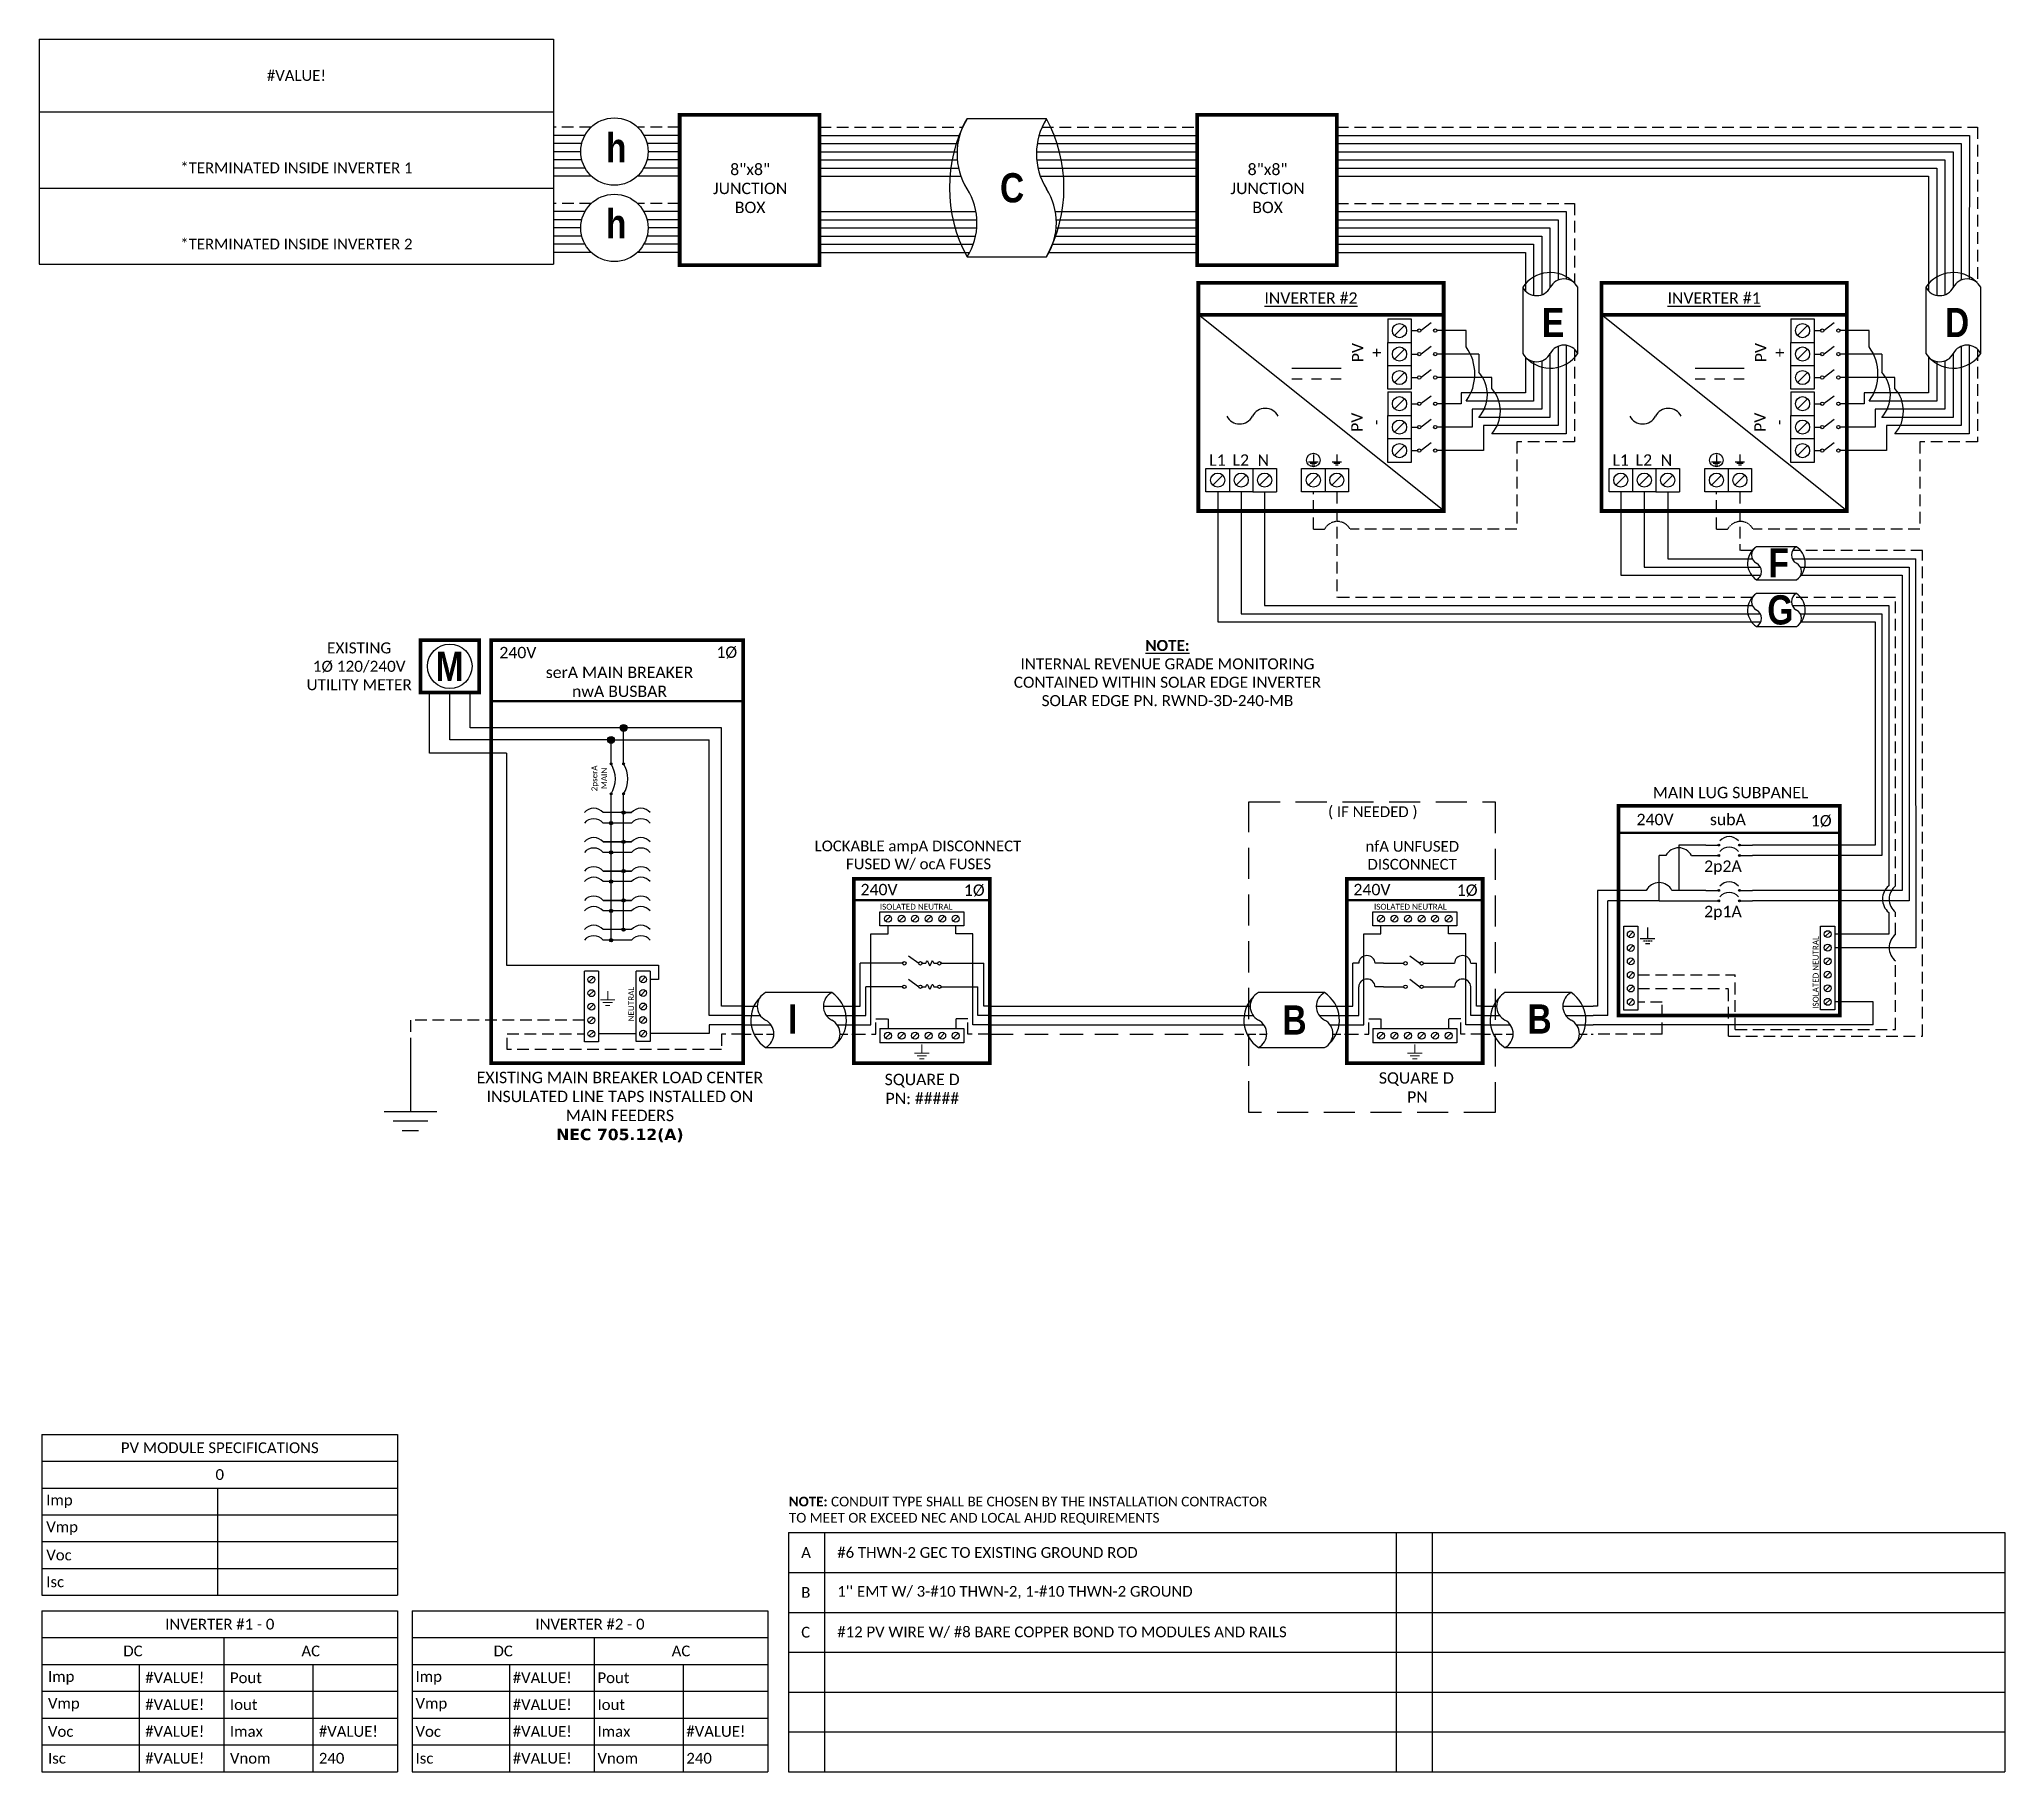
# Model space of a CAD drawing. Header units: feet. Extents: x 17955 to 18586, y 14547 to 15104.
import ezdxf

# ---------------------------------------------------------------- set-up
doc = ezdxf.new("R2010")
doc.units = ezdxf.units.FT
doc.header["$MEASUREMENT"] = 0
doc.linetypes.add('DASHED', pattern=[0.75, 0.5, -0.25])
doc.linetypes.add('HIDDEN', pattern=[0.375, 0.25, -0.125])
for name, color, linetype in [('ONE LINE BLOCKS', 7, 'Continuous'), ('TABLES', 7, 'Continuous'), ('TEXT', 7, 'Continuous'), ('Z - TITLEBLOCK TXT', 7, 'Continuous')]:
    doc.layers.add(name, color=color, linetype=linetype)
doc.styles.add('ONE LINE TXT', font='techb___.ttf')
doc.styles.get("Standard").update_dxf_attribs({"font": 'calibri.ttf'})

msp = doc.modelspace()

# ---------------------------------------------------------------- texts
at = {"color": 1, "linetype": 'Continuous'}
for s, p in [('%%UINVERTER #2', (18348.11, 15018.9)), ('%%UINVERTER #1', (18477.55, 15018.9))]:
    msp.add_text(s, height=3.6576, dxfattribs=at).set_placement(p)
at = {"color": 1, "attachment_point": 5}
for s, width, gutter_width, insert, char_height in [('8"x8"  JUNCTION BOX ', 0.4767, 7.17, (18182.98, 15055.94), 3.6576), ('8"x8"  JUNCTION BOX ', 0.4767, 7.17, (18349.14, 15055.94), 3.6576), ('L1', 0.1481, 0.75, (18333.06, 14968.67), 3.658), ('L2', 0.1481, 0.75, (18340.53, 14968.7), 3.658), ('N', 0.1481, 0.75, (18347.78, 14968.65), 3.66), ('L1', 0.1481, 0.75, (18462.5, 14968.67), 3.658), ('L2', 0.1481, 0.75, (18469.96, 14968.7), 3.658), ('N', 0.1481, 0.75, (18477.21, 14968.65), 3.66)]:
    msp.add_mtext_dynamic_manual_height_columns(s, width=width, gutter_width=gutter_width, heights=[0], dxfattribs=dict(at, insert=insert, char_height=char_height))
at = {"color": 1, "linetype": 'Continuous', "char_height": 9.3833, "attachment_point": 1, "style": 'ONE LINE TXT'}
for s, insert in [('{\\W1;\\C256;C}', (18263.21, 15060.85)), ('{\\W1;\\C256;E}', (18437.23, 15017.57)), ('{\\W1;\\C256;D}', (18566.66, 15017.57)), ('{\\W1;\\C256;F}', (18509.98, 14940.37)), ('{\\W1;\\C256;G}', (18509.6, 14925.26)), ('{\\W1;\\C256;I}', (18195.16, 14793.83)), ('{\\W1;\\C256;B}', (18432.58, 14793.83))]:
    msp.add_mtext_dynamic_manual_height_columns(s, width=0.1385, gutter_width=2.13, heights=[0], dxfattribs=dict(at, insert=insert))
at = {"color": 1, "char_height": 3.658, "attachment_point": 5, "rotation": 90}
for s, width, insert in [('PV +', 2.8378, (18381.09, 15003.21)), ('PV +', 2.8378, (18510.52, 15003.21)), ('PV -', 2.8013, (18380.87, 14980.83)), ('PV -', 2.8013, (18510.3, 14980.83))]:
    msp.add_mtext_dynamic_manual_height_columns(s, width=width, gutter_width=0.75, heights=[0], dxfattribs=dict(at, insert=insert))
at = {"color": 10, "insert": (18195.41, 14635.68), "char_height": 3.10896, "attachment_point": 1}
msp.add_mtext_dynamic_manual_height_columns('\\A1;{\\fCalibri|b1|i0|c0|p34;NOTE:} {\\A0;\\H1.0052x;CONDUIT TYPE SHALL BE CHOSEN BY THE INSTALLATION CONTRACTOR\\PTO MEET OR EXCEED NEC AND LOCAL AHJD REQUIREMENTS}', width=164.3528, gutter_width=0, heights=[9.89], dxfattribs=at)
at = {"layer": 'Z - TITLEBLOCK TXT', "color": 1, "linetype": 'Continuous', "char_height": 9.3833, "attachment_point": 1, "style": 'ONE LINE TXT'}
for insert in [(18136.69, 15073.74), (18136.69, 15049.29)]:
    msp.add_mtext_dynamic_manual_height_columns('{\\W1;\\C256;h}', width=0.1385, gutter_width=2.13, heights=[0], dxfattribs=dict(at, insert=insert))

# ---------------------------------------------------------------- blocks, each defined once
blk = doc.blocks.new('2inverterSub')
at = {"layer": 'ONE LINE BLOCKS', "linetype": 'Continuous'}
h = blk.add_hatch(color=1, dxfattribs=at)
h.dxf.hatch_style = 1
edge = h.paths.add_edge_path()
edge.add_arc((40.28, 60.73), 0.291, 0, 360)
h = blk.add_hatch(color=1, dxfattribs=at)
h.dxf.hatch_style = 1
edge = h.paths.add_edge_path()
edge.add_arc((40.28, 57.35), 0.291, 0, 360)
h = blk.add_hatch(color=1, dxfattribs=at)
h.dxf.hatch_style = 1
edge = h.paths.add_edge_path()
edge.add_arc((46.96, 60.73), 0.291, 0, 360)
h = blk.add_hatch(color=1, dxfattribs=at)
h.dxf.hatch_style = 1
edge = h.paths.add_edge_path()
edge.add_arc((46.96, 57.35), 0.291, 0, 360)
h = blk.add_hatch(color=1, dxfattribs=at)
h.dxf.hatch_style = 1
edge = h.paths.add_edge_path()
edge.add_arc((40.28, 46.17), 0.291, 0, 360)
h = blk.add_hatch(color=1, dxfattribs=at)
h.dxf.hatch_style = 1
edge = h.paths.add_edge_path()
edge.add_arc((46.96, 46.17), 0.291, 0, 360)
h = blk.add_hatch(color=1, dxfattribs=at)
h.dxf.hatch_style = 1
edge = h.paths.add_edge_path()
edge.add_arc((40.28, 42.79), 0.291, 0, 360)
h = blk.add_hatch(color=1, dxfattribs=at)
h.dxf.hatch_style = 1
edge = h.paths.add_edge_path()
edge.add_arc((46.96, 42.79), 0.291, 0, 360)
at = {"color": 7, "linetype": 'Continuous'}
for p, q in [((90.5, 73.37), (90.5, 60.73)), ((99.2, 73.37), (99.2, 46.17)), ((36.09, 60.73), (27.43, 60.73)), ((27.43, 60.73), (27.43, 46.17)), ((90.5, 60.73), (51.15, 60.73)), ((17.02, 46.17), (1.34, 46.17)), ((1.34, 46.17), (1.34, 9)), ((36.09, 46.17), (25.26, 46.17)), ((99.2, 46.17), (51.15, 46.17)), ((1.34, 9), (0, 9))]:
    blk.add_line(p, q, dxfattribs=at)
at = {"color": 10, "linetype": 'Continuous'}
for p, q in [((92.67, 73.37), (92.67, 57.35)), ((101.37, 73.37), (101.37, 42.79)), ((21.14, 42.79), (21.14, 57.35)), ((23.31, 57.35), (21.14, 57.35)), ((31.55, 57.35), (36.09, 57.35)), ((92.67, 57.35), (51.15, 57.35)), ((21.14, 42.79), (4.63, 42.79)), ((4.63, 6), (4.63, 42.79)), ((21.14, 42.79), (36.09, 42.79)), ((101.37, 42.79), (51.15, 42.79)), ((4.63, 6), (0, 6))]:
    blk.add_line(p, q, dxfattribs=at)
at = {"color": 253, "linetype": 'Continuous'}
for p, q in [((94.85, 73.37), (94.85, 47.66)), ((103.55, 73.37), (103.55, 27.76)), ((94.85, 39.1), (94.85, 32.11)), ((94.85, 32.11), (77.54, 32.11)), ((103.55, 27.76), (77.54, 27.76)), ((89.88, 10.36), (77.54, 10.36)), ((89.88, 3), (89.88, 10.36)), ((89.88, 3), (0, 3))]:
    blk.add_line(p, q, dxfattribs=at)
at = {"color": 10, "linetype": 'Continuous'}
blk.add_arc((27.43, 55.19), 4.65, 27.66392, 152.33608, dxfattribs=at)
at = {"color": 7, "linetype": 'Continuous'}
blk.add_arc((21.14, 44.01), 4.65, 27.66392, 152.33608, dxfattribs=at)
at = {"color": 253, "linetype": 'Continuous'}
blk.add_arc((98.43, 43.38), 5.58, 129.92155, 230.07845, dxfattribs=at)
at = {"layer": 'ONE LINE BLOCKS', "lineweight": 50}
blk.add_line((8.04, 64.67), (79.2, 64.67), dxfattribs=at)
at = {"layer": 'ONE LINE BLOCKS', "lineweight": 50, "const_width": 1.19}
blk.add_lwpolyline([(8.04, 6.01), (8.04, 73.37), (79.2, 73.37), (79.2, 6.01)], close=True, dxfattribs=at)
at = {"layer": 'TEXT', "color": 92, "linetype": 'HIDDEN', "ltscale": 15}
for p, q in [((97.02, 47.66), (97.02, 73.37)), ((105.72, -0.66), (105.72, 73.37)), ((97.02, 32.03), (97.02, 39.1)), ((14.31, 18.99), (45.6, 18.99)), ((45.6, 1.52), (45.6, 18.99)), ((97.02, 1.52), (97.02, 23.48)), ((14.31, 14.64), (43.39, 14.64)), ((43.39, -0.66), (43.39, 14.64)), ((22.14, 10.28), (14.31, 10.28)), ((22.14, 0), (22.14, 10.28)), ((22.14, 0), (0, 0)), ((45.6, 1.52), (97.02, 1.52)), ((43.39, -0.66), (105.72, -0.66))]:
    blk.add_line(p, q, dxfattribs=at)
at = {"layer": 'TEXT', "color": 92, "linetype": 'HIDDEN', "flags": 128}
for points in [[(17.42, 34.26), (17.42, 30.76)], [(15.08, 30.76), (19.76, 30.76)], [(18.95, 29.89), (15.89, 29.89)], [(18.13, 29.02), (16.7, 29.02)]]:
    blk.add_lwpolyline(points, dxfattribs=at)
at = {"layer": 'TEXT', "color": 92, "linetype": 'Continuous', "ltscale": 4}
for centre in [(100.49, 43.38), (100.49, 27.76)]:
    blk.add_arc(centre, 5.51, 129.05896, 230.94104, dxfattribs=at)
at = {"layer": 'Z - TITLEBLOCK TXT', "color": 1, "linetype": 'Continuous'}
for p, q in [((9.77, 7.69), (9.77, 34.63)), ((9.77, 34.63), (14.31, 34.63)), ((14.31, 34.63), (14.31, 7.69)), ((73, 7.76), (73, 34.71)), ((73, 34.71), (77.54, 34.71)), ((77.54, 34.71), (77.54, 7.76)), ((14.31, 7.69), (9.77, 7.69)), ((77.54, 7.76), (73, 7.76))]:
    blk.add_line(p, q, dxfattribs=at)
at = {"layer": 'Z - TITLEBLOCK TXT', "color": 4, "linetype": 'Continuous'}
for p, q in [((12.83, 32.82), (11.25, 31.25)), ((76.06, 32.9), (74.49, 31.32)), ((12.83, 28.47), (11.25, 26.9)), ((76.06, 28.54), (74.49, 26.97)), ((12.83, 24.12), (11.25, 22.55)), ((12.83, 19.77), (11.25, 18.2)), ((76.06, 24.19), (74.49, 22.62)), ((76.06, 19.84), (74.49, 18.27)), ((12.83, 15.42), (11.25, 13.85)), ((76.06, 15.49), (74.49, 13.92)), ((12.83, 11.07), (11.25, 9.5)), ((76.06, 11.14), (74.49, 9.57))]:
    blk.add_line(p, q, dxfattribs=at)
at = {"layer": 'Z - TITLEBLOCK TXT', "color": 1, "linetype": 'Continuous', "flags": 128}
for points in [[(36.09, 60.73), (40.28, 60.73)], [(36.09, 60.73), (40.28, 60.73)], [(36.09, 57.35), (40.28, 57.35)], [(36.09, 57.35), (40.28, 57.35)], [(46.96, 60.73), (51.15, 60.73)], [(46.96, 57.35), (51.15, 57.35)], [(36.09, 46.17), (40.28, 46.17)], [(36.09, 46.17), (40.28, 46.17)], [(46.96, 46.17), (51.15, 46.17)], [(36.09, 42.79), (40.28, 42.79)], [(36.09, 42.79), (40.28, 42.79)], [(46.96, 42.79), (51.15, 42.79)]]:
    blk.add_lwpolyline(points, dxfattribs=at)
at = {"layer": 'Z - TITLEBLOCK TXT', "color": 1, "linetype": 'Continuous'}
for centre in [(40.28, 60.73), (40.28, 57.35), (46.96, 60.73), (46.96, 57.35), (40.28, 46.17), (46.96, 46.17), (40.28, 42.79), (46.96, 42.79)]:
    blk.add_circle(centre, 0.291, dxfattribs=at)
at = {"layer": 'Z - TITLEBLOCK TXT', "color": 4, "linetype": 'Continuous'}
for centre in [(12.04, 32.04), (75.27, 32.11), (12.04, 27.69), (75.27, 27.76), (12.04, 23.34), (12.04, 18.99), (75.27, 23.41), (75.27, 19.06), (12.04, 14.64), (75.27, 14.71), (12.04, 10.28), (75.27, 10.36)]:
    blk.add_circle(centre, 1.11, dxfattribs=at)
at = {"layer": 'Z - TITLEBLOCK TXT', "color": 1, "linetype": 'Continuous'}
for centre in [(43.62, 59.53), (43.62, 56.15), (43.62, 44.97), (43.62, 41.59)]:
    blk.add_arc(centre, 3.93, 40.3392, 139.6608, dxfattribs=at)
at = {"layer": 'TABLES', "color": 1, "linetype": 'Continuous'}
for s, p in [('2p2A', (35.59, 52.11)), ('2p1A', (35.59, 37.55))]:
    blk.add_text(s, height=3.658, dxfattribs=at).set_placement(p)
at = {"layer": 'TABLES', "color": 4, "linetype": 'Continuous'}
blk.add_text('ISOLATED NEUTRAL', height=1.8743, rotation=90, dxfattribs=at).set_placement((72.35, 8.12))
at = {"layer": 'TEXT', "color": 1, "attachment_point": 5}
for s, width, gutter_width, insert, char_height in [('MAIN LUG SUBPANEL ', 62.3984, 7.17, (44.08, 77.57), 3.6576), ('240V', 0.1481, 0.75, (19.83, 68.92), 3.658), ('subA', 0.1481, 0.75, (43.21, 68.92), 3.658), ('1Ø', 0.1481, 0.75, (73.19, 68.41), 3.658)]:
    blk.add_mtext_dynamic_manual_height_columns(s, width=width, gutter_width=gutter_width, heights=[0], dxfattribs=dict(at, insert=insert, char_height=char_height))
blk = doc.blocks.new('*U15')
at = {"color": 7, "linetype": 'Continuous'}
for p, q in [((-7.14, 13.31), (-28.39, 13.31)), ((-28.39, -4.31), (-7.14, -4.31))]:
    blk.add_line(p, q, dxfattribs=at)
at = {"color": 7}
for p, q in [((-35.53, 9), (-31.05, 9)), ((-9.81, 9), (0, 9))]:
    blk.add_line(p, q, dxfattribs=at)
at = {"color": 10}
for p, q in [((-35.53, 6), (-30.11, 6)), ((-8.87, 6), (0, 6))]:
    blk.add_line(p, q, dxfattribs=at)
at = {"color": 253}
for p, q in [((-35.53, 3), (-26.66, 3)), ((-5.41, 3), (0, 3))]:
    blk.add_line(p, q, dxfattribs=at)
at = {"color": 92, "linetype": 'HIDDEN', "ltscale": 10}
for p, q in [((-4.48, 0), (0, 0)), ((-35.53, 0), (-25.72, 0))]:
    blk.add_line(p, q, dxfattribs=at)
at = {"linetype": 'Continuous'}
for centre, start, end in [((-26.08, 8.91), 117.66392, 242.33608), ((-4.83, 8.91), 117.66392, 242.33608), ((-30.7, 0.09), 297.66392, 62.33608), ((-9.45, 0.09), 297.66392, 62.33608)]:
    blk.add_arc(centre, 4.98, start, end, dxfattribs=at)
at = {"color": 7, "linetype": 'Continuous'}
for centre, start, end in [((-12.99, 4.5), 313.97324, 56.42648), ((-22.54, 4.5), 133.97324, 236.42648)]:
    blk.add_arc(centre, 10.58, start, end, dxfattribs=at)
blk = doc.blocks.new('*U22')
at = {"color": 7, "linetype": 'Continuous'}
for p, q in [((-7.14, 13.31), (-28.39, 13.31)), ((-28.39, -4.31), (-7.14, -4.31))]:
    blk.add_line(p, q, dxfattribs=at)
at = {"color": 7}
for p, q in [((-35.53, 9), (-31.05, 9)), ((-9.81, 9), (0, 9))]:
    blk.add_line(p, q, dxfattribs=at)
at = {"color": 10}
for p, q in [((-35.53, 6), (-30.11, 6)), ((-8.87, 6), (0, 6))]:
    blk.add_line(p, q, dxfattribs=at)
at = {"color": 253}
for p, q in [((-35.53, 3), (-26.66, 3)), ((-5.41, 3), (0, 3))]:
    blk.add_line(p, q, dxfattribs=at)
at = {"color": 92, "linetype": 'HIDDEN', "ltscale": 10}
for p, q in [((-4.48, 0), (0, 0)), ((-35.53, 0), (-25.72, 0))]:
    blk.add_line(p, q, dxfattribs=at)
at = {"linetype": 'Continuous'}
for centre, start, end in [((-26.08, 8.91), 117.66392, 242.33608), ((-4.83, 8.91), 117.66392, 242.33608), ((-30.7, 0.09), 297.66392, 62.33608), ((-9.45, 0.09), 297.66392, 62.33608)]:
    blk.add_arc(centre, 4.98, start, end, dxfattribs=at)
at = {"color": 7, "linetype": 'Continuous'}
for centre, start, end in [((-12.99, 4.5), 313.97324, 56.42648), ((-22.54, 4.5), 133.97324, 236.42648)]:
    blk.add_arc(centre, 10.58, start, end, dxfattribs=at)
blk = doc.blocks.new('*U23')
at = {"lineweight": 50}
blk.add_line((-43.61, 43.06), (0, 43.06), dxfattribs=at)
at = {"color": 1, "linetype": 'Continuous'}
for p, q in [((-35.27, 34.78), (-35.27, 39.32)), ((-35.27, 39.32), (-8.32, 39.32)), ((-8.32, 39.32), (-8.32, 34.78)), ((-8.32, 34.78), (-35.27, 34.78)), ((-26.07, 25.18), (-22.81, 22.74)), ((-21.73, 22.73), (-20.49, 22.73)), ((-17.94, 22.73), (-16.7, 22.73)), ((-26.07, 17.65), (-22.81, 15.2)), ((-21.73, 15.2), (-20.49, 15.2)), ((-17.94, 15.2), (-16.7, 15.2)), ((-35.27, 1.76), (-8.32, 1.76)), ((-35.27, 1.76), (-35.27, -2.78)), ((-8.32, 1.76), (-8.32, -2.78)), ((-8.32, -2.78), (-35.27, -2.78))]:
    blk.add_line(p, q, dxfattribs=at)
at = {"color": 253, "linetype": 'Continuous'}
for p, q in [((-38.16, 3), (-38.16, 32.17)), ((-38.16, 32.17), (-32.67, 32.17)), ((-32.67, 32.17), (-32.67, 34.78)), ((-10.92, 32.17), (-10.92, 34.78)), ((-5.43, 32.17), (-10.92, 32.17)), ((-5.43, 3), (-5.43, 32.17)), ((-43.61, 3), (-38.16, 3)), ((0, 3), (-5.43, 3))]:
    blk.add_line(p, q, dxfattribs=at)
at = {"color": 4, "linetype": 'Continuous'}
for p, q in [((-31.89, 37.83), (-33.46, 36.26)), ((-27.53, 37.83), (-29.11, 36.26)), ((-23.18, 37.83), (-24.76, 36.26)), ((-18.83, 37.83), (-20.41, 36.26)), ((-14.48, 37.83), (-16.06, 36.26)), ((-10.13, 37.83), (-11.7, 36.26)), ((-31.89, 0.28), (-33.46, -1.3)), ((-27.53, 0.28), (-29.11, -1.3)), ((-23.18, 0.28), (-24.76, -1.3)), ((-18.83, 0.28), (-20.41, -1.3)), ((-14.48, 0.28), (-16.06, -1.3)), ((-10.13, 0.28), (-11.7, -1.3))]:
    blk.add_line(p, q, dxfattribs=at)
at = {"color": 7, "linetype": 'Continuous'}
for p, q in [((-27.97, 22.73), (-41.66, 22.73)), ((-41.66, 9), (-41.66, 22.73)), ((-15.62, 22.73), (-1.93, 22.73)), ((-1.93, 9), (-1.93, 22.73))]:
    blk.add_line(p, q, dxfattribs=at)
at = {"color": 10, "linetype": 'Continuous'}
for p, q in [((-27.97, 15.2), (-39.8, 15.2)), ((-39.8, 6), (-39.8, 15.2)), ((-15.62, 15.2), (-3.79, 15.19)), ((-3.79, 6), (-3.79, 15.2)), ((-43.61, 6), (-39.8, 6)), ((0, 6), (-3.79, 6))]:
    blk.add_line(p, q, dxfattribs=at)
at = {"color": 7}
for p, q in [((-43.61, 9), (-41.66, 9)), ((0, 9), (-1.93, 9))]:
    blk.add_line(p, q, dxfattribs=at)
at = {"color": 92, "linetype": 'HIDDEN', "ltscale": 15}
for p, q in [((-43.61, 0), (-36.58, 0)), ((-36.58, 0), (-36.58, 4.9)), ((-36.58, 4.9), (-32.67, 4.9)), ((-32.67, 4.9), (-32.67, 1.76)), ((-7.01, 4.9), (-10.92, 4.9)), ((-10.92, 4.9), (-10.92, 1.76)), ((-7.01, 0), (-7.01, 4.9)), ((0, 0), (-7.01, 0))]:
    blk.add_line(p, q, dxfattribs=at)
at = {"lineweight": 50, "const_width": 1.19}
blk.add_lwpolyline([(-43.61, -9.34), (-43.61, 49.84), (0, 49.84), (0, -9.34)], close=True, dxfattribs=at)
at = {"color": 92, "linetype": 'Continuous', "lineweight": 5, "ltscale": 0.05, "flags": 128}
for points in [[(-24.14, -6.17), (-19.45, -6.17)], [(-21.8, -3.32), (-21.8, -6.17)], [(-20.27, -7.03), (-23.32, -7.03)], [(-21.08, -7.9), (-22.51, -7.9)]]:
    blk.add_lwpolyline(points, dxfattribs=at)
at = {"color": 4, "linetype": 'Continuous'}
for centre in [(-32.67, 37.05), (-28.32, 37.05), (-23.97, 37.05), (-19.62, 37.05), (-15.27, 37.05), (-10.92, 37.05), (-32.67, -0.51), (-28.32, -0.51), (-23.97, -0.51), (-19.62, -0.51), (-15.27, -0.51), (-10.92, -0.51)]:
    blk.add_circle(centre, 1.11, dxfattribs=at)
at = {"color": 1, "linetype": 'Continuous'}
for centre in [(-27.43, 22.73), (-22.27, 22.73), (-16.16, 22.73), (-27.43, 15.2), (-22.27, 15.2), (-16.16, 15.19)]:
    blk.add_circle(centre, 0.541, dxfattribs=at)
for points in [[(-20.49, 22.73), (-20.12, 23.49), (-19.22, 21.97), (-18.39, 23.49), (-17.94, 22.73)], [(-20.49, 15.2), (-20.12, 15.96), (-19.22, 14.43), (-18.39, 15.96), (-17.94, 15.2)]]:
    blk.add_spline(points, degree=3, dxfattribs=at)
at = {"color": 7}
blk.add_blockref('*U22', (-43.61, 0), dxfattribs=at)
at = {"color": 4, "linetype": 'Continuous'}
blk.add_text('ISOLATED NEUTRAL', height=1.8743, dxfattribs=at).set_placement((-35.32, 39.97))
at = {"color": 1}
for s, width, gutter_width, heights, insert, char_height, attachment_point in [('\\A1;\\pi2.6661;LOCKABLE ampA DISCONNECT \\P\\pi12.722;FUSED W/ ocA FUSES', 71.8931, 92.23, [18.56], (-58.88, 62.16), 3.4544, 1), ('240V', 0.1481, 0.75, [0], (-35.55, 46.4), 3.658, 5), ('1Ø', 0.1481, 0.75, [0], (-4.98, 46.1), 3.658, 5), ('\\A1;\\pi5.5987,t23.887;SQUARE D\\P\\pi5.8899,t24.178;PN: #####', 35.0816, 28.88, [13.54], (-39.35, -12.75), 3.6576, 1)]:
    blk.add_mtext_dynamic_manual_height_columns(s, width=width, gutter_width=gutter_width, heights=heights, dxfattribs=dict(at, insert=insert, char_height=char_height, attachment_point=attachment_point))
blk = doc.blocks.new('lineTapPanel')
at = {"linetype": 'Continuous'}
h = blk.add_hatch(color=254, dxfattribs=at)
h.dxf.hatch_style = 1
edge = h.paths.add_edge_path()
edge.add_arc((-42.47, 94.51), 1.11, 0, 360)
h = blk.add_hatch(color=254, dxfattribs=at)
h.dxf.hatch_style = 1
edge = h.paths.add_edge_path()
edge.add_arc((-38.44, 98.34), 1.11, 0, 360)
h = blk.add_hatch(color=1, dxfattribs=at)
h.dxf.hatch_style = 1
edge = h.paths.add_edge_path()
edge.add_arc((-42.47, 86.8), 0.291, 0, 360)
h = blk.add_hatch(color=1, dxfattribs=at)
h.dxf.hatch_style = 1
edge = h.paths.add_edge_path()
edge.add_arc((-38.44, 86.8), 0.291, 0, 360)
h = blk.add_hatch(color=1, dxfattribs=at)
h.dxf.hatch_style = 1
edge = h.paths.add_edge_path()
edge.add_arc((-42.47, 77.16), 0.291, 0, 360)
h = blk.add_hatch(color=1, dxfattribs=at)
h.dxf.hatch_style = 1
edge = h.paths.add_edge_path()
edge.add_arc((-38.44, 77.16), 0.291, 0, 360)
h = blk.add_hatch(color=1, dxfattribs=at)
h.dxf.hatch_style = 1
edge = h.paths.add_edge_path()
edge.add_arc((-38.44, 71.16), 0.528, 0, 360)
h = blk.add_hatch(color=1, dxfattribs=at)
h.dxf.hatch_style = 1
edge = h.paths.add_edge_path()
edge.add_arc((-42.47, 67.78), 0.528, 0, 360)
h = blk.add_hatch(color=1, dxfattribs=at)
h.dxf.hatch_style = 1
edge = h.paths.add_edge_path()
edge.add_arc((-42.47, 58.38), 0.528, 0, 360)
h = blk.add_hatch(color=1, dxfattribs=at)
h.dxf.hatch_style = 1
edge = h.paths.add_edge_path()
edge.add_arc((-38.44, 61.76), 0.528, 0, 360)
h = blk.add_hatch(color=1, dxfattribs=at)
h.dxf.hatch_style = 1
edge = h.paths.add_edge_path()
edge.add_arc((-38.44, 52.36), 0.528, 0, 360)
h = blk.add_hatch(color=1, dxfattribs=at)
h.dxf.hatch_style = 1
edge = h.paths.add_edge_path()
edge.add_arc((-42.47, 48.98), 0.528, 0, 360)
h = blk.add_hatch(color=1, dxfattribs=at)
h.dxf.hatch_style = 1
edge = h.paths.add_edge_path()
edge.add_arc((-42.47, 39.58), 0.528, 0, 360)
h = blk.add_hatch(color=1, dxfattribs=at)
h.dxf.hatch_style = 1
edge = h.paths.add_edge_path()
edge.add_arc((-38.44, 42.95), 0.528, 0, 360)
h = blk.add_hatch(color=1, dxfattribs=at)
h.dxf.hatch_style = 1
edge = h.paths.add_edge_path()
edge.add_arc((-38.44, 33.55), 0.528, 0, 360)
h = blk.add_hatch(color=1, dxfattribs=at)
h.dxf.hatch_style = 1
edge = h.paths.add_edge_path()
edge.add_arc((-42.47, 30.17), 0.528, 0, 360)
at = {"color": 155, "true_color": 0x647190}
blk.add_line((-80.92, 126.59), (0, 126.59), dxfattribs=at)
at = {"color": 253, "linetype": 'Continuous'}
for p, q in [((-100.73, 90.2), (-100.73, 109.7)), ((-76.04, 90.2), (-100.73, 90.2)), ((-76.04, 90.2), (-76.04, 22.16)), ((-76.04, 22.16), (-27.25, 22.16)), ((-27.25, 22.16), (-27.25, 17.57)), ((-27.25, 17.57), (-29.89, 17.57)), ((-11.01, 0.16), (-29.89, 0.16)), ((0, 3), (-11.01, 3)), ((-11.01, 3), (-11.01, 0.16))]:
    blk.add_line(p, q, dxfattribs=at)
at = {"color": 10, "linetype": 'Continuous'}
for p, q in [((-94.24, 94.51), (-94.24, 109.7)), ((-43.58, 94.51), (-94.24, 94.51)), ((-42.47, 87.09), (-42.47, 93.4)), ((-41.36, 94.51), (-10.98, 94.51)), ((-10.98, 6), (-10.98, 94.51)), ((-42.47, 30.17), (-42.47, 76.87)), ((-35.88, 67.78), (-45.04, 67.78)), ((-35.88, 58.38), (-45.04, 58.38)), ((-35.88, 48.98), (-45.04, 48.98)), ((-35.88, 39.58), (-45.04, 39.58)), ((-35.88, 30.17), (-45.04, 30.17)), ((0, 6), (-10.98, 6))]:
    blk.add_line(p, q, dxfattribs=at)
at = {"color": 7, "linetype": 'Continuous'}
for p, q in [((-87.75, 98.34), (-87.75, 109.7)), ((-39.56, 98.34), (-87.75, 98.34)), ((-38.44, 87.09), (-38.44, 97.23)), ((-6.96, 9), (-6.96, 98.34)), ((-38.44, 61.76), (-38.44, 76.87)), ((-35.88, 71.16), (-45.04, 71.16)), ((-38.44, 71.16), (-35.88, 71.16)), ((-45.04, 61.76), (-35.88, 61.76)), ((-35.88, 61.76), (-45.04, 61.76)), ((-38.44, 52.36), (-38.44, 61.76)), ((-45.04, 52.36), (-35.88, 52.36)), ((-35.88, 52.36), (-45.04, 52.36)), ((-38.44, 42.95), (-38.44, 52.36)), ((-45.04, 42.95), (-35.88, 42.95)), ((-35.88, 42.95), (-45.04, 42.95)), ((-38.44, 33.55), (-38.44, 42.95)), ((-35.88, 33.55), (-45.04, 33.55))]:
    blk.add_line(p, q, dxfattribs=at)
at = {"lineweight": 50}
blk.add_line((-80.92, 106.95), (0, 106.95), dxfattribs=at)
at = {"color": 7}
for p, q in [((-6.96, 98.34), (-37.33, 98.34)), ((0, 9), (-6.96, 9))]:
    blk.add_line(p, q, dxfattribs=at)
at = {"color": 1, "linetype": 'Continuous'}
for p, q in [((-51.03, -2.51), (-51.03, 20.23)), ((-46.49, 20.23), (-51.03, 20.23)), ((-46.49, 20.23), (-46.49, -2.51)), ((-34.43, -2.43), (-34.43, 20.16)), ((-29.89, 20.16), (-34.43, 20.16)), ((-29.89, 20.16), (-29.89, -2.43)), ((-46.49, -2.51), (-51.03, -2.51)), ((-29.89, -2.43), (-34.43, -2.43))]:
    blk.add_line(p, q, dxfattribs=at)
at = {"color": 4, "linetype": 'Continuous'}
for p, q in [((-47.97, 18.28), (-49.55, 16.71)), ((-47.97, 13.93), (-49.55, 12.36)), ((-31.37, 18.35), (-32.94, 16.78)), ((-31.37, 14), (-32.94, 12.43)), ((-47.97, 9.58), (-49.55, 8.01)), ((-31.37, 9.65), (-32.94, 8.08)), ((-47.97, 5.23), (-49.55, 3.66)), ((-47.97, 0.88), (-49.55, -0.69)), ((-31.37, 5.3), (-32.94, 3.73)), ((-31.37, 0.95), (-32.94, -0.62))]:
    blk.add_line(p, q, dxfattribs=at)
at = {"color": 92, "linetype": 'HIDDEN', "ltscale": 15}
for p, q in [((-51.03, 4.44), (-106.89, 4.44)), ((-106.89, 4.44), (-106.89, -4.87)), ((-75.84, -4.96), (-75.84, 0.09)), ((-75.84, 0.09), (-51.03, 0.09)), ((0, 0), (-6.96, 0)), ((-6.96, -4.96), (-75.84, -4.96)), ((-6.96, 0), (-6.96, -4.96))]:
    blk.add_line(p, q, dxfattribs=at)
at = {"color": 92, "linetype": 'Continuous', "ltscale": 15}
blk.add_line((-34.43, 0.09), (-46.49, 0.09), dxfattribs=at)
at = {"color": 92, "ltscale": 15}
blk.add_line((-106.89, -4.87), (-106.89, -24.84), dxfattribs=at)
at = {"lineweight": 50, "const_width": 1.19}
for points in [[(-103.67, 109.7), (-103.67, 126.59), (-84.82, 126.59), (-84.82, 109.7)], [(-80.92, -9.3), (-80.92, 126.59), (0, 126.59), (0, -9.3)]]:
    blk.add_lwpolyline(points, close=True, dxfattribs=at)
at = {"color": 92, "linetype": 'Continuous', "lineweight": 5, "ltscale": 0.05, "flags": 128}
for points in [[(-43.54, 13.81), (-43.54, 10.97)], [(-45.88, 10.97), (-41.2, 10.97)], [(-42.01, 10.1), (-45.07, 10.1)], [(-42.82, 9.23), (-44.25, 9.23)]]:
    blk.add_lwpolyline(points, dxfattribs=at)
at = {"color": 92, "linetype": 'Continuous', "ltscale": 4, "flags": 128}
for points in [[(-115.37, -24.84), (-98.41, -24.84)], [(-101.35, -27.98), (-112.43, -27.98)], [(-104.29, -31.12), (-109.49, -31.12)]]:
    blk.add_lwpolyline(points, dxfattribs=at)
at = {"linetype": 'Continuous'}
blk.add_circle((-94.24, 118.15), 7.15, dxfattribs=at)
at = {"color": 7, "linetype": 'Continuous'}
for centre in [(-42.47, 94.51), (-38.44, 98.34), (-38.44, 98.34)]:
    blk.add_circle(centre, 1.11, dxfattribs=at)
at = {"color": 1, "linetype": 'Continuous'}
for centre, radius in [((-42.47, 86.8), 0.291), ((-38.44, 86.8), 0.291), ((-42.47, 77.16), 0.291), ((-38.44, 77.16), 0.291), ((-38.44, 71.16), 0.528), ((-42.47, 67.78), 0.528), ((-42.47, 58.38), 0.528), ((-38.44, 61.76), 0.528), ((-38.44, 52.36), 0.528), ((-42.47, 48.98), 0.528), ((-42.47, 39.58), 0.528), ((-38.44, 42.95), 0.528), ((-38.44, 33.55), 0.528), ((-42.47, 30.17), 0.528)]:
    blk.add_circle(centre, radius, dxfattribs=at)
at = {"color": 4, "linetype": 'Continuous'}
for centre in [(-48.76, 17.49), (-48.76, 13.14), (-32.16, 17.57), (-32.16, 13.21), (-48.76, 8.79), (-32.16, 8.86), (-48.76, 4.44), (-48.76, 0.09), (-32.16, 4.51), (-32.16, 0.16)]:
    blk.add_circle(centre, 1.11, dxfattribs=at)
at = {"color": 1, "linetype": 'Continuous'}
for centre, radius, start, end in [((-50.14, 81.98), 9.06, 327.87082, 32.12918), ((-46.11, 81.98), 9.06, 327.87082, 32.12918), ((-48.03, 68.62), 3.93, 40.3392, 139.6608), ((-32.88, 68.62), 3.93, 40.3392, 139.6608), ((-48.03, 65.24), 3.93, 40.3392, 139.6608), ((-48.03, 59.21), 3.93, 40.3392, 139.6608), ((-32.88, 65.24), 3.93, 40.3392, 139.6608), ((-32.88, 59.21), 3.93, 40.3392, 139.6608), ((-48.03, 55.84), 3.93, 40.3392, 139.6608), ((-32.88, 55.84), 3.93, 40.3392, 139.6608), ((-48.03, 49.81), 3.93, 40.3392, 139.6608), ((-32.88, 49.81), 3.93, 40.3392, 139.6608), ((-48.03, 46.43), 3.93, 40.3392, 139.6608), ((-48.03, 40.41), 3.93, 40.3392, 139.6608), ((-32.88, 46.43), 3.93, 40.3392, 139.6608), ((-32.88, 40.41), 3.93, 40.3392, 139.6608), ((-48.03, 37.03), 3.93, 40.3392, 139.6608), ((-32.88, 37.03), 3.93, 40.3392, 139.6608), ((-48.03, 31.01), 3.93, 40.3392, 139.6608), ((-48.03, 27.63), 3.93, 40.3392, 139.6608), ((-32.88, 31.01), 3.93, 40.3392, 139.6608), ((-32.88, 27.63), 3.93, 40.3392, 139.6608)]:
    blk.add_arc(centre, radius, start, end, dxfattribs=at)
at = {"color": 253, "linetype": 'Continuous', "style": 'ONE LINE TXT'}
blk.add_text('M', height=9.38, dxfattribs=at).set_placement((-98.8, 113.43))
at = {"color": 4, "linetype": 'Continuous'}
blk.add_text('NEUTRAL', height=1.874, rotation=90, dxfattribs=at).set_placement((-35.08, 4.08))
at = {"color": 1, "attachment_point": 5}
for s, width, gutter_width, heights, insert, char_height in [('EXISTING\\P1Ø 120/240V UTILITY METER', 37.8067, 7.17, [0], (-123.35, 118.13), 3.5433), ('240V', 0.1481, 0.75, [0], (-72.39, 122.54), 3.658), ('1Ø', 0.1481, 0.75, [0], (-5.31, 122.54), 3.658), ('serA MAIN BREAKER\\PnwA BUSBAR', 72.4998, 0.75, [0], (-39.75, 113.14), 3.6576), ('EXISTING MAIN BREAKER LOAD CENTER INSULATED LINE TAPS INSTALLED ON MAIN FEEDERS\\P{\\fVerdana|b1|i0|c0|p34;NEC 705.12(A)}', 98.9176, 7.17, [106.42], (-39.63, -23.42), 3.6576)]:
    blk.add_mtext_dynamic_manual_height_columns(s, width=width, gutter_width=gutter_width, heights=heights, dxfattribs=dict(at, insert=insert, char_height=char_height))
at = {"color": 4, "linetype": 'Continuous', "insert": (-46.25, 82.15), "char_height": 1.874, "attachment_point": 5, "rotation": 90}
blk.add_mtext_dynamic_manual_height_columns('2pserA\\PMAIN', width=0.1481, gutter_width=0.75, heights=[0], dxfattribs=at)
blk = doc.blocks.new('*U25')
at = {"color": 7}
blk.add_blockref('lineTapPanel', (0, 0), dxfattribs=at)
blk = doc.blocks.new('unfusedDisconnect')
at = {"lineweight": 50}
blk.add_line((-43.61, 43.06), (0, 43.06), dxfattribs=at)
at = {"color": 1, "linetype": 'Continuous'}
for p, q in [((-35.27, 34.78), (-35.27, 39.32)), ((-35.27, 39.32), (-8.32, 39.32)), ((-8.32, 39.32), (-8.32, 34.78)), ((-8.32, 34.78), (-35.27, 34.78)), ((-31.89, 22.73), (-25.32, 22.73)), ((-23.43, 25.18), (-20.16, 22.74)), ((-19.08, 22.73), (-11.7, 22.73)), ((-31.89, 15.2), (-25.32, 15.2)), ((-23.43, 17.65), (-20.16, 15.2)), ((-19.08, 15.2), (-11.7, 15.19)), ((-35.27, 1.76), (-8.32, 1.76)), ((-35.27, 1.76), (-35.27, -2.78)), ((-8.32, 1.76), (-8.32, -2.78)), ((-8.32, -2.78), (-35.27, -2.78))]:
    blk.add_line(p, q, dxfattribs=at)
at = {"color": 253, "linetype": 'Continuous'}
for p, q in [((-38.16, 3), (-38.16, 32.17)), ((-38.16, 32.17), (-32.67, 32.17)), ((-32.67, 32.17), (-32.67, 34.78)), ((-10.92, 32.17), (-10.92, 34.78)), ((-5.43, 32.17), (-10.92, 32.17)), ((-5.43, 3), (-5.43, 32.17)), ((-43.61, 3), (-38.16, 3)), ((0, 3), (-5.43, 3))]:
    blk.add_line(p, q, dxfattribs=at)
at = {"color": 4, "linetype": 'Continuous'}
for p, q in [((-31.89, 37.83), (-33.46, 36.26)), ((-27.53, 37.83), (-29.11, 36.26)), ((-23.18, 37.83), (-24.76, 36.26)), ((-18.83, 37.83), (-20.41, 36.26)), ((-14.48, 37.83), (-16.06, 36.26)), ((-10.13, 37.83), (-11.7, 36.26)), ((-31.89, 0.28), (-33.46, -1.3)), ((-27.53, 0.28), (-29.11, -1.3)), ((-23.18, 0.28), (-24.76, -1.3)), ((-18.83, 0.28), (-20.41, -1.3)), ((-14.48, 0.28), (-16.06, -1.3)), ((-10.13, 0.28), (-11.7, -1.3))]:
    blk.add_line(p, q, dxfattribs=at)
at = {"color": 7, "linetype": 'Continuous'}
for p, q in [((-41.66, 9), (-41.66, 22.73)), ((-39.8, 22.73), (-41.66, 22.73)), ((-31.89, 22.73), (-34.52, 22.73)), ((-11.7, 22.73), (-9.07, 22.73)), ((-3.79, 22.73), (-1.93, 22.73)), ((-1.93, 9), (-1.93, 22.73))]:
    blk.add_line(p, q, dxfattribs=at)
at = {"color": 10, "linetype": 'Continuous'}
for p, q in [((-39.8, 6), (-39.8, 15.2)), ((-31.89, 15.2), (-34.52, 15.2)), ((-11.7, 15.2), (-9.07, 15.2)), ((-3.79, 6), (-3.79, 15.2)), ((-43.61, 6), (-39.8, 6)), ((0, 6), (-3.79, 6))]:
    blk.add_line(p, q, dxfattribs=at)
at = {"color": 7}
for p, q in [((-43.61, 9), (-41.66, 9)), ((0, 9), (-1.93, 9))]:
    blk.add_line(p, q, dxfattribs=at)
at = {"color": 92, "linetype": 'HIDDEN', "ltscale": 15}
for p, q in [((-43.61, 0), (-36.58, 0)), ((-36.58, 0), (-36.58, 4.9)), ((-36.58, 4.9), (-32.67, 4.9)), ((-32.67, 4.9), (-32.67, 1.76)), ((-7.01, 4.9), (-10.92, 4.9)), ((-10.92, 4.9), (-10.92, 1.76)), ((-7.01, 0), (-7.01, 4.9)), ((0, 0), (-7.01, 0))]:
    blk.add_line(p, q, dxfattribs=at)
at = {"lineweight": 50, "const_width": 1.19}
blk.add_lwpolyline([(-43.61, -9.34), (-43.61, 49.84), (0, 49.84), (0, -9.34)], close=True, dxfattribs=at)
at = {"color": 92, "linetype": 'Continuous', "lineweight": 5, "ltscale": 0.05, "flags": 128}
for points in [[(-24.14, -6.17), (-19.45, -6.17)], [(-21.8, -3.32), (-21.8, -6.17)], [(-20.27, -7.03), (-23.32, -7.03)], [(-21.08, -7.9), (-22.51, -7.9)]]:
    blk.add_lwpolyline(points, dxfattribs=at)
at = {"color": 4, "linetype": 'Continuous'}
for centre in [(-32.67, 37.05), (-28.32, 37.05), (-23.97, 37.05), (-19.62, 37.05), (-15.27, 37.05), (-10.92, 37.05), (-32.67, -0.51), (-28.32, -0.51), (-23.97, -0.51), (-19.62, -0.51), (-15.27, -0.51), (-10.92, -0.51)]:
    blk.add_circle(centre, 1.11, dxfattribs=at)
at = {"color": 1, "linetype": 'Continuous'}
for centre in [(-24.78, 22.73), (-19.62, 22.73), (-24.78, 15.2), (-19.62, 15.2)]:
    blk.add_circle(centre, 0.541, dxfattribs=at)
at = {"color": 7, "linetype": 'Continuous'}
for centre in [(-37.16, 22.58), (-6.43, 22.58)]:
    blk.add_arc(centre, 2.64, 3.28193, 176.71807, dxfattribs=at)
at = {"color": 10, "linetype": 'Continuous'}
for centre in [(-37.16, 15.04), (-6.43, 15.04)]:
    blk.add_arc(centre, 2.64, 3.28193, 176.71807, dxfattribs=at)
at = {"color": 4, "linetype": 'Continuous'}
blk.add_text('ISOLATED NEUTRAL', height=1.8743, dxfattribs=at).set_placement((-34.91, 39.97))
at = {"color": 1}
for s, width, gutter_width, heights, insert, char_height, attachment_point in [('\\A1;\\pi17.559;nfA UNFUSED\\P\\pi18.229;DISCONNECT', 64.922, 0, [11.89], (-55.21, 62.04), 3.4544, 1), ('240V', 0.1481, 0.75, [0], (-35.55, 46.4), 3.658, 5), ('1Ø', 0.1481, 0.75, [0], (-4.98, 46.1), 3.658, 5), ('\\A1;\\pi13.903,t32.191;SQUARE D\\P\\pi22.981,t41.269;PN', 51.6906, 0.203, [45.94], (-47.25, -12.27), 3.6576, 1)]:
    blk.add_mtext_dynamic_manual_height_columns(s, width=width, gutter_width=gutter_width, heights=heights, dxfattribs=dict(at, insert=insert, char_height=char_height, attachment_point=attachment_point))
blk = doc.blocks.new('*U20')
at = {"color": 10, "linetype": 'DASHED', "ltscale": 20}
blk.add_lwpolyline([(-75.05, 74.56), (3.97, 74.56), (3.97, -25.17), (-75.05, -25.17)], close=True, dxfattribs=at)
at = {"color": 7}
for name, p in [('unfusedDisconnect', (0, 0)), ('*U15', (-43.61, 0))]:
    blk.add_blockref(name, p, dxfattribs=at)
at = {"color": 10, "insert": (-50.86, 73.16), "char_height": 3.4544, "attachment_point": 1}
blk.add_mtext_dynamic_manual_height_columns('\\A1;\\pi1.2092;( IF NEEDED )', width=30.7523, gutter_width=0, heights=[6.58], dxfattribs=at)
at = {"color": 1, "linetype": 'Continuous', "insert": (-64.3, 9.22), "char_height": 9.3833, "attachment_point": 1, "style": 'ONE LINE TXT'}
blk.add_mtext_dynamic_manual_height_columns('{\\W1;\\C256;B}', width=0.1385, gutter_width=2.13, heights=[0], dxfattribs=at)
blk = doc.blocks.new('*U27')
at = {"color": 7}
blk.add_line((-79.14, 9), (0, 9), dxfattribs=at)
at = {"color": 10}
blk.add_line((-79.14, 6), (0, 6), dxfattribs=at)
at = {"color": 253}
blk.add_line((-79.14, 3), (0, 3), dxfattribs=at)
at = {"color": 92, "linetype": 'DASHED', "ltscale": 15}
blk.add_line((-79.14, 0), (0, 0), dxfattribs=at)
at = {"color": 1, "insert": (-22.08, 115.96), "char_height": 3.5433, "attachment_point": 5}
blk.add_mtext_dynamic_manual_height_columns('{\\fCalibri|b1|i0|c0|p34;\\LNOTE:\\P}INTERNAL REVENUE GRADE MONITORING\\PCONTAINED WITHIN SOLAR EDGE INVERTER\\PSOLAR EDGE PN. RWND-3D-240-MB', width=99.534, gutter_width=7.17, heights=[0], dxfattribs=at)
blk = doc.blocks.new('*T16')
at = {"color": 0, "lineweight": -2, "transparency": 16777216}
for p, q in [((0, 0), (114.19, 0)), ((0, 0), (0, -51.7)), ((114.19, 0), (114.19, -51.7)), ((0, -8.62), (114.19, -8.62)), ((58.43, -8.62), (58.43, -51.7)), ((0, -17.23), (114.19, -17.23)), ((31.22, -17.23), (31.22, -51.7)), ((86.98, -17.23), (86.98, -51.7)), ((0, -25.85), (114.19, -25.85)), ((0, -34.47), (114.19, -34.47)), ((0, -43.08), (114.19, -43.08)), ((0, -51.7), (114.19, -51.7))]:
    blk.add_line(p, q, dxfattribs=at)
at = {"color": 0, "linetype": 'Continuous', "transparency": 16777216, "char_height": 3.4544}
for s, insert, width, attachment_point in [('{\\fCalibri|b0|i0|c0;INVERTER #1 - 0', (57.09, -4.31), 110.3293, 5), ('{\\fCalibri|b0|i0|c0;DC', (29.22, -12.93), 54.5755, 5), ('{\\fCalibri|b0|i0|c0;AC', (86.31, -12.93), 51.8976, 5), ('{\\fCalibri|b0|i0|c0;Imp', (1.93, -21.54), 27.3681, 4), ('{\\fCalibri|b0|i0|c0;#VALUE!', (33.15, -21.54), 23.3513, 4), ('{\\fCalibri|b0|i0|c0;Pout', (60.36, -21.54), 24.6902, 4), ('{\\fCalibri|b0|i0|c0;', (88.91, -21.54), 23.3513, 4), ('{\\fCalibri|b0|i0|c0;Vmp', (1.93, -30.16), 27.3681, 4), ('{\\fCalibri|b0|i0|c0;#VALUE!', (33.15, -30.16), 23.3513, 4), ('{\\fCalibri|b0|i0|c0;Iout', (60.36, -30.16), 24.6902, 4), ('{\\fCalibri|b0|i0|c0;', (88.91, -30.16), 23.3513, 4), ('{\\fCalibri|b0|i0|c0;Voc', (1.93, -38.78), 27.3681, 4), ('{\\fCalibri|b0|i0|c0;#VALUE!', (33.15, -38.78), 23.3513, 4), ('{\\fCalibri|b0|i0|c0;Imax', (60.36, -38.78), 24.6902, 4), ('{\\fCalibri|b0|i0|c0;#VALUE!', (88.91, -38.78), 23.3513, 4), ('{\\fCalibri|b0|i0|c0;Isc', (1.93, -47.39), 27.3681, 4), ('{\\fCalibri|b0|i0|c0;#VALUE!', (33.15, -47.39), 23.3513, 4), ('{\\fCalibri|b0|i0|c0;Vnom', (60.36, -47.39), 24.6902, 4), ('{\\fCalibri|b0|i0|c0;240', (88.91, -47.39), 23.3513, 4)]:
    blk.add_mtext(s, dxfattribs=dict(at, insert=insert, width=width, attachment_point=attachment_point))
blk = doc.blocks.new('*T17')
at = {"color": 0, "lineweight": -2, "transparency": 16777216}
for p, q in [((0, 0), (114.19, 0)), ((0, 0), (0, -51.7)), ((114.19, 0), (114.19, -51.7)), ((0, -8.62), (114.19, -8.62)), ((58.43, -8.62), (58.43, -51.7)), ((0, -17.23), (114.19, -17.23)), ((31.22, -17.23), (31.22, -51.7)), ((86.98, -17.23), (86.98, -51.7)), ((0, -25.85), (114.19, -25.85)), ((0, -34.47), (114.19, -34.47)), ((0, -43.08), (114.19, -43.08)), ((0, -51.7), (114.19, -51.7))]:
    blk.add_line(p, q, dxfattribs=at)
at = {"color": 0, "linetype": 'Continuous', "transparency": 16777216, "char_height": 3.4544}
for s, insert, width, attachment_point in [('{\\fCalibri|b0|i0|c0;INVERTER #2 - 0', (57.09, -4.31), 112.0547, 5), ('{\\fCalibri|b0|i0|c0;DC', (29.22, -12.93), 56.3009, 5), ('{\\fCalibri|b0|i0|c0;AC', (86.31, -12.93), 53.623, 5), ('{\\fCalibri|b0|i0|c0;Imp', (1.07, -21.54), 29.0935, 4), ('{\\fCalibri|b0|i0|c0;#VALUE!', (32.29, -21.54), 25.0767, 4), ('{\\fCalibri|b0|i0|c0;Pout', (59.5, -21.54), 26.4156, 4), ('{\\fCalibri|b0|i0|c0;', (88.04, -21.54), 25.0767, 4), ('{\\fCalibri|b0|i0|c0;Vmp', (1.07, -30.16), 29.0935, 4), ('{\\fCalibri|b0|i0|c0;#VALUE!', (32.29, -30.16), 25.0767, 4), ('{\\fCalibri|b0|i0|c0;Iout', (59.5, -30.16), 26.4156, 4), ('{\\fCalibri|b0|i0|c0;', (88.04, -30.16), 25.0767, 4), ('{\\fCalibri|b0|i0|c0;Voc', (1.07, -38.78), 29.0935, 4), ('{\\fCalibri|b0|i0|c0;#VALUE!', (32.29, -38.78), 25.0767, 4), ('{\\fCalibri|b0|i0|c0;Imax', (59.5, -38.78), 26.4156, 4), ('{\\fCalibri|b0|i0|c0;#VALUE!', (88.04, -38.78), 25.0767, 4), ('{\\fCalibri|b0|i0|c0;Isc', (1.07, -47.39), 29.0935, 4), ('{\\fCalibri|b0|i0|c0;#VALUE!', (32.29, -47.39), 25.0767, 4), ('{\\fCalibri|b0|i0|c0;Vnom', (59.5, -47.39), 26.4156, 4), ('{\\fCalibri|b0|i0|c0;240', (88.04, -47.39), 25.0767, 4)]:
    blk.add_mtext(s, dxfattribs=dict(at, insert=insert, width=width, attachment_point=attachment_point))
blk = doc.blocks.new('*T18')
at = {"color": 0, "lineweight": -2, "transparency": 16777216}
for p, q in [((0, 0), (114.19, 0)), ((0, 0), (0, -51.69)), ((114.19, 0), (114.19, -51.69)), ((0, -8.62), (114.19, -8.62)), ((0, -17.23), (114.19, -17.23)), ((56.41, -17.23), (56.41, -51.69)), ((0, -25.85), (114.19, -25.85)), ((0, -34.46), (114.19, -34.46)), ((0, -43.08), (114.19, -43.08)), ((0, -51.69), (114.19, -51.69))]:
    blk.add_line(p, q, dxfattribs=at)
at = {"color": 0, "linetype": 'Continuous', "transparency": 16777216, "char_height": 3.4544}
for s, insert, width, attachment_point in [('{\\fCalibri|b0|i0|c0;PV MODULE SPECIFICATIONS', (57.09, -4.31), 111.433, 5), ('{\\fCalibri|b0|i0|c0;0', (57.09, -12.92), 111.433, 5), ('{\\fCalibri|b0|i0|c0;Imp', (1.38, -21.54), 53.6551, 4), ('{\\fCalibri|b0|i0|c0;', (57.78, -21.54), 55.0254, 4), ('{\\fCalibri|b0|i0|c0;Vmp', (1.38, -30.15), 53.6551, 4), ('{\\fCalibri|b0|i0|c0;', (57.78, -30.15), 55.0254, 4), ('{\\fCalibri|b0|i0|c0;Voc', (1.38, -38.77), 53.6551, 4), ('{\\fCalibri|b0|i0|c0;', (57.78, -38.77), 55.0254, 4), ('{\\fCalibri|b0|i0|c0;Isc', (1.38, -47.39), 53.6551, 4), ('{\\fCalibri|b0|i0|c0;', (57.78, -47.39), 55.0254, 4)]:
    blk.add_mtext(s, dxfattribs=dict(at, insert=insert, width=width, attachment_point=attachment_point))
blk = doc.blocks.new('*T19')
at = {"linetype": 'ByBlock', "lineweight": -2, "transparency": 16777216}
for p, q in [((0, 0), (390.51, 0)), ((0, 0), (0, -76.8)), ((11.58, 0), (11.58, -76.8)), ((195.1, 0), (195.1, -76.8)), ((206.68, 0), (206.68, -76.8)), ((390.51, 0), (390.51, -76.8)), ((0, -12.8), (390.51, -12.8)), ((0, -25.61), (390.51, -25.61)), ((0, -38.41), (390.51, -38.41)), ((0, -51.22), (390.51, -51.22)), ((0, -64.02), (390.51, -64.02)), ((0, -76.8), (390.51, -76.8))]:
    blk.add_line(p, q, dxfattribs=at)
at = {"color": 0, "linetype": 'Continuous', "transparency": 16777216, "char_height": 3.4544, "attachment_point": 4}
for s, insert, width in [('{\\fCalibri|b0|i0|c0;A', (4.06, -6.4), 3.4544), ('{\\fCalibri|b0|i0|c0;#6 THWN-2 GEC TO EXISTING GROUND ROD', (15.65, -6.4), 175.3856), ('{\\fCalibri|b0|i0|c0;', (199.16, -6.4), 3.4544), ('{\\fCalibri|b0|i0|c0;', (210.74, -6.4), 175.7027), ('{\\fCalibri|b0|i0|c0;B', (4.06, -19.21), 3.4544), ("{\\fCalibri|b0|i0|c0;1'' EMT W/ 3-#10 THWN-2, 1-#10 THWN-2 GROUND", (15.65, -19.21), 175.3856), ('{\\fCalibri|b0|i0|c0;', (199.16, -19.21), 3.4544), ('{\\fCalibri|b0|i0|c0;', (210.74, -19.21), 175.7027), ('{\\fCalibri|b0|i0|c0;C', (4.06, -32.01), 3.4544), ('{\\fCalibri|b0|i0|c0;#12 PV WIRE W/ #8 BARE COPPER BOND TO MODULES AND RAILS', (15.65, -32.01), 175.3856), ('{\\fCalibri|b0|i0|c0;', (199.16, -32.01), 3.4544), ('{\\fCalibri|b0|i0|c0;', (210.74, -32.01), 175.7027), ('{\\fCalibri|b0|i0|c0;', (4.06, -44.82), 3.4544), ('{\\fCalibri|b0|i0|c0;', (15.65, -44.82), 175.3856), ('{\\fCalibri|b0|i0|c0;', (199.16, -44.82), 3.4544), ('{\\fCalibri|b0|i0|c0;', (210.74, -44.82), 175.7027), ('{\\fCalibri|b0|i0|c0;', (4.06, -57.62), 3.4544), ('{\\fCalibri|b0|i0|c0;', (15.65, -57.62), 175.3856), ('{\\fCalibri|b0|i0|c0;', (199.16, -57.62), 3.4544), ('{\\fCalibri|b0|i0|c0;', (210.74, -57.62), 175.7027), ('{\\fCalibri|b0|i0|c0;', (4.06, -70.41), 3.4544), ('{\\fCalibri|b0|i0|c0;', (15.65, -70.41), 175.3856), ('{\\fCalibri|b0|i0|c0;', (199.16, -70.41), 3.4544), ('{\\fCalibri|b0|i0|c0;', (210.74, -70.41), 175.7027)]:
    blk.add_mtext(s, dxfattribs=dict(at, insert=insert, width=width))
blk = doc.blocks.new('*T21')
at = {"color": 0, "lineweight": -2, "transparency": 16777216}
for p, q in [((0, 0), (165.11, 0)), ((0, 0), (0, -72.27)), ((165.11, 0), (165.11, -72.27)), ((0, -23.32), (165.11, -23.32)), ((0, -47.8), (165.11, -47.8)), ((0, -72.27), (165.11, -72.27))]:
    blk.add_line(p, q, dxfattribs=at)
at = {"color": 0, "linetype": 'Continuous', "transparency": 16777216, "char_height": 3.4544, "width": 156.9097, "attachment_point": 5}
for s, insert in [('{\\fCalibri|b0|i0|c0;#VALUE!', (82.56, -11.66)), ('{\\fCalibri|b0|i0|c0;^J^J*TERMINATED INSIDE INVERTER 1', (82.56, -35.56)), ('{\\fCalibri|b0|i0|c0;^J^J*TERMINATED INSIDE INVERTER 2', (82.56, -60.03))]:
    blk.add_mtext(s, dxfattribs=dict(at, insert=insert))

# ---------------------------------------------------------------- linework, layer by layer
at = {"color": 7, "linetype": 'Continuous'}
for p, q in [((18278.11, 15078.32), (18252.62, 15078.32)), ((18128.88, 15070.37), (18119.83, 15070.37)), ((18128.9, 15065.12), (18119.83, 15065.12)), ((18160.35, 15065.12), (18149.85, 15065.12)), ((18160.35, 15070.37), (18149.88, 15070.37)), ((18205.22, 15070.37), (18249.67, 15070.37)), ((18205.22, 15065.12), (18249.51, 15065.12)), ((18275, 15065.12), (18326.52, 15065.12)), ((18275.17, 15070.37), (18326.52, 15070.37)), ((18371.38, 15070.37), (18571.85, 15070.37)), ((18371.38, 15065.12), (18566.61, 15065.12)), ((18566.61, 15065.12), (18566.61, 15021.81)), ((18571.85, 15070.37), (18571.85, 15026.48)), ((18132.02, 15059.88), (18119.83, 15059.88)), ((18160.35, 15059.88), (18146.73, 15059.88)), ((18205.22, 15059.88), (18250.66, 15059.88)), ((18276.16, 15059.88), (18326.52, 15059.88)), ((18371.38, 15059.88), (18561.36, 15059.88)), ((18561.36, 15059.88), (18561.36, 15023.02)), ((18128.89, 15045.9), (18119.83, 15045.9)), ((18160.35, 15045.9), (18149.86, 15045.9)), ((18205.22, 15045.9), (18255.79, 15045.9)), ((18281.28, 15045.9), (18326.52, 15045.9)), ((18371.38, 15045.9), (18442.42, 15045.9)), ((18442.42, 15045.9), (18442.42, 15026.48)), ((18128.89, 15040.65), (18119.83, 15040.65)), ((18160.35, 15040.65), (18149.86, 15040.65)), ((18205.22, 15040.65), (18255.36, 15040.65)), ((18280.86, 15040.65), (18326.52, 15040.65)), ((18371.38, 15040.65), (18437.18, 15040.65)), ((18437.18, 15040.65), (18437.18, 15021.81)), ((18131.96, 15035.41), (18119.83, 15035.41)), ((18160.35, 15035.41), (18146.79, 15035.41)), ((18205.22, 15035.41), (18253.45, 15035.41)), ((18252.62, 15033.99), (18278.11, 15033.99)), ((18278.94, 15035.41), (18326.52, 15035.41)), ((18371.38, 15035.41), (18431.93, 15035.41)), ((18431.93, 15035.41), (18431.93, 15023.02)), ((18431.09, 15024.19), (18431.09, 15002.94)), ((18448.72, 15002.94), (18448.72, 15024.19)), ((18560.52, 15024.19), (18560.52, 15002.94)), ((18578.15, 15002.94), (18578.15, 15024.19)), ((18405.68, 14952.33), (18326.9, 15015.35)), ((18535.11, 14952.33), (18456.34, 15015.35)), ((18431.93, 15001.78), (18431.93, 14990.27)), ((18442.42, 15005.23), (18442.42, 14979.79)), ((18561.36, 15001.78), (18561.36, 14990.27)), ((18571.85, 15005.23), (18571.85, 14979.79)), ((18372.73, 14998.09), (18356.96, 14998.09)), ((18437.18, 15000.57), (18437.18, 14985.03)), ((18502.16, 14998.09), (18486.39, 14998.09)), ((18566.61, 15000.57), (18566.61, 14985.03)), ((18360.25, 14994.68), (18356.96, 14994.68)), ((18366.49, 14994.68), (18363.2, 14994.68)), ((18372.73, 14994.68), (18369.43, 14994.68)), ((18431.93, 14990.27), (18411.27, 14990.27)), ((18411.27, 14990.27), (18411.27, 14986.8)), ((18489.69, 14994.68), (18486.39, 14994.68)), ((18495.92, 14994.68), (18492.63, 14994.68)), ((18502.16, 14994.68), (18498.86, 14994.68)), ((18561.36, 14990.27), (18540.7, 14990.27)), ((18540.7, 14990.27), (18540.7, 14986.8)), ((18411.27, 14986.8), (18403.53, 14986.8)), ((18437.18, 14985.03), (18414.85, 14985.03)), ((18414.85, 14985.03), (18414.85, 14979.27)), ((18445.04, 14987.65), (18445.04, 14987.65)), ((18540.7, 14986.8), (18532.96, 14986.8)), ((18566.61, 14985.03), (18544.28, 14985.03)), ((18544.28, 14985.03), (18544.28, 14979.27)), ((18574.47, 14987.65), (18574.47, 14987.65)), ((18414.85, 14979.27), (18403.53, 14979.27)), ((18442.42, 14979.79), (18418.43, 14979.79)), ((18418.43, 14979.79), (18418.43, 14971.73)), ((18544.28, 14979.27), (18532.96, 14979.27)), ((18571.85, 14979.79), (18547.86, 14979.79)), ((18547.86, 14979.79), (18547.86, 14971.73)), ((18418.43, 14971.73), (18403.53, 14971.73)), ((18547.86, 14971.73), (18532.96, 14971.73)), ((18333.12, 14958.5), (18333.12, 14916.68)), ((18462.55, 14958.5), (18462.55, 14931.7)), ((18518.93, 14940.86), (18506.12, 14940.86)), ((18462.55, 14931.7), (18507.48, 14931.7)), ((18506.12, 14930.23), (18518.93, 14930.23)), ((18518.93, 14925.84), (18506.12, 14925.84)), ((18520.29, 14931.7), (18552.93, 14931.7)), ((18552.93, 14931.7), (18552.93, 14857.67)), ((18333.12, 14916.68), (18507.48, 14916.68)), ((18506.12, 14915.2), (18518.93, 14915.2)), ((18520.29, 14916.68), (18544.23, 14916.68)), ((18544.23, 14916.68), (18544.23, 14857.67))]:
    msp.add_line(p, q, dxfattribs=at)
at = {"color": 10, "linetype": 'Continuous'}
for p, q in [((18129.9, 15073), (18119.83, 15073)), ((18160.35, 15073), (18148.85, 15073)), ((18205.22, 15073), (18250.14, 15073)), ((18275.75, 15072.99), (18326.52, 15072.99)), ((18371.38, 15072.99), (18574.48, 15072.99)), ((18574.48, 15072.99), (18574.47, 15026.8)), ((18128.57, 15067.75), (18119.83, 15067.75)), ((18160.35, 15067.75), (18150.18, 15067.75)), ((18205.22, 15067.75), (18249.43, 15067.75)), ((18274.92, 15067.75), (18326.51, 15067.75)), ((18371.38, 15067.75), (18569.23, 15067.75)), ((18569.23, 15067.75), (18569.23, 15023.99)), ((18129.95, 15062.5), (18119.83, 15062.5)), ((18160.35, 15062.5), (18148.8, 15062.5)), ((18205.22, 15062.5), (18249.91, 15062.5)), ((18275.4, 15062.5), (18326.52, 15062.5)), ((18371.38, 15062.5), (18563.99, 15062.5)), ((18563.99, 15062.5), (18563.99, 15021.61)), ((18129.93, 15048.52), (18119.83, 15048.52)), ((18160.35, 15048.53), (18148.82, 15048.52)), ((18205.22, 15048.53), (18255.49, 15048.52)), ((18280.98, 15048.52), (18326.52, 15048.52)), ((18371.38, 15048.52), (18445.04, 15048.52)), ((18445.04, 15048.52), (18445.04, 15026.8)), ((18128.57, 15043.27), (18119.83, 15043.27)), ((18160.35, 15043.27), (18150.18, 15043.27)), ((18205.22, 15043.27), (18255.75, 15043.27)), ((18281.24, 15043.27), (18326.52, 15043.27)), ((18371.38, 15043.27), (18439.8, 15043.27)), ((18439.8, 15043.27), (18439.8, 15023.99)), ((18129.92, 15038.03), (18119.83, 15038.03)), ((18160.35, 15038.03), (18148.83, 15038.03)), ((18205.22, 15038.03), (18254.61, 15038.03)), ((18280.11, 15038.03), (18326.52, 15038.03)), ((18371.38, 15038.03), (18434.55, 15038.03)), ((18434.55, 15038.03), (18434.55, 15021.61)), ((18412.91, 15010.28), (18403.53, 15010.28)), ((18412.91, 15005.02), (18412.91, 15010.28)), ((18542.34, 15010.28), (18532.96, 15010.28)), ((18542.34, 15005.02), (18542.34, 15010.28)), ((18416.97, 15002.75), (18403.53, 15002.75)), ((18416.97, 15002.75), (18416.97, 14996.92)), ((18439.8, 15002.75), (18439.8, 14982.41)), ((18445.04, 15005.55), (18445.04, 14977.17)), ((18546.4, 15002.75), (18532.96, 15002.75)), ((18546.4, 15002.75), (18546.4, 14996.92)), ((18569.23, 15002.75), (18569.23, 14982.41)), ((18574.47, 15005.55), (18574.47, 14977.17)), ((18421.16, 14995.21), (18403.53, 14995.21)), ((18421.16, 14991.68), (18421.16, 14995.26)), ((18434.55, 15000.37), (18434.55, 14987.65)), ((18550.59, 14995.21), (18532.96, 14995.21)), ((18550.59, 14991.68), (18550.59, 14995.26)), ((18563.99, 15000.37), (18563.99, 14987.65)), ((18434.55, 14987.65), (18412.91, 14987.65)), ((18439.8, 14982.41), (18416.97, 14982.41)), ((18563.99, 14987.65), (18542.34, 14987.65)), ((18569.23, 14982.41), (18546.4, 14982.41)), ((18445.04, 14977.17), (18421.16, 14977.17)), ((18574.47, 14977.17), (18550.59, 14977.17)), ((18340.66, 14958.5), (18340.66, 14919.31)), ((18470.09, 14958.5), (18470.09, 14934.33)), ((18470.09, 14934.33), (18507.35, 14934.33)), ((18520.17, 14934.33), (18555.1, 14934.33)), ((18555.1, 14934.33), (18555.1, 14857.67)), ((18340.66, 14919.31), (18507.35, 14919.31)), ((18520.17, 14919.31), (18546.4, 14919.31)), ((18546.4, 14919.31), (18546.4, 14857.67))]:
    msp.add_line(p, q, dxfattribs=at)
at = {"color": 1, "linetype": 'Continuous'}
for p, q in [((18387.72, 15014.05), (18395.25, 15014.05)), ((18387.72, 15014.05), (18387.72, 15006.51)), ((18395.25, 15014.05), (18395.25, 15006.51)), ((18517.15, 15014.05), (18524.69, 15014.05)), ((18517.15, 15014.05), (18517.15, 15006.51)), ((18524.69, 15014.05), (18524.69, 15006.51)), ((18395.25, 15010.28), (18397.29, 15010.28)), ((18401.68, 15012.74), (18398.42, 15010.3)), ((18524.69, 15010.28), (18526.72, 15010.28)), ((18531.11, 15012.74), (18527.85, 15010.3)), ((18387.72, 14991.44), (18387.72, 15006.51)), ((18387.72, 15006.51), (18395.25, 15006.51)), ((18387.72, 14991.44), (18387.72, 15006.51)), ((18395.25, 15006.51), (18395.25, 14991.44)), ((18395.25, 15006.51), (18395.25, 14998.98)), ((18395.25, 15002.75), (18397.29, 15002.75)), ((18401.68, 15005.21), (18398.42, 15002.76)), ((18517.15, 14991.44), (18517.15, 15006.51)), ((18517.15, 15006.51), (18524.69, 15006.51)), ((18517.15, 14991.44), (18517.15, 15006.51)), ((18524.69, 15006.51), (18524.69, 14991.44)), ((18524.69, 15006.51), (18524.69, 14998.98)), ((18524.69, 15002.75), (18526.72, 15002.75)), ((18531.11, 15005.21), (18527.85, 15002.76)), ((18395.25, 14998.98), (18387.72, 14998.98)), ((18395.25, 14995.21), (18397.29, 14995.21)), ((18401.68, 14997.67), (18398.42, 14995.23)), ((18524.69, 14998.98), (18517.15, 14998.98)), ((18524.69, 14995.21), (18526.72, 14995.21)), ((18531.11, 14997.67), (18527.85, 14995.23)), ((18395.25, 14991.44), (18387.72, 14991.44)), ((18387.72, 14990.57), (18395.25, 14990.57)), ((18387.72, 14990.57), (18387.72, 14983.03)), ((18395.25, 14990.57), (18395.25, 14983.03)), ((18401.68, 14989.26), (18398.42, 14986.82)), ((18524.69, 14991.44), (18517.15, 14991.44)), ((18517.15, 14990.57), (18524.69, 14990.57)), ((18517.15, 14990.57), (18517.15, 14983.03)), ((18524.69, 14990.57), (18524.69, 14983.03)), ((18531.11, 14989.26), (18527.85, 14986.82)), ((18387.72, 14967.96), (18387.72, 14983.03)), ((18387.72, 14983.03), (18395.25, 14983.03)), ((18395.25, 14986.8), (18397.29, 14986.8)), ((18395.25, 14983.03), (18395.25, 14975.5)), ((18517.15, 14967.96), (18517.15, 14983.03)), ((18517.15, 14983.03), (18524.69, 14983.03)), ((18524.69, 14986.8), (18526.72, 14986.8)), ((18524.69, 14983.03), (18524.69, 14975.5)), ((18395.25, 14979.27), (18397.29, 14979.27)), ((18401.68, 14981.73), (18398.42, 14979.28)), ((18524.69, 14979.27), (18526.72, 14979.27)), ((18531.11, 14981.73), (18527.85, 14979.28)), ((18395.25, 14975.5), (18387.72, 14975.5)), ((18395.25, 14975.5), (18395.25, 14967.96)), ((18395.25, 14971.73), (18397.29, 14971.73)), ((18401.68, 14974.19), (18398.42, 14971.75)), ((18524.69, 14975.5), (18517.15, 14975.5)), ((18524.69, 14975.5), (18524.69, 14967.96)), ((18524.69, 14971.73), (18526.72, 14971.73)), ((18531.11, 14974.19), (18527.85, 14971.75)), ((18329.35, 14966.03), (18344.42, 14966.03)), ((18329.35, 14958.5), (18329.35, 14966.03)), ((18329.35, 14966.03), (18336.89, 14966.03)), ((18336.89, 14966.03), (18336.89, 14958.5)), ((18344.42, 14966.03), (18344.42, 14958.5)), ((18344.42, 14966.03), (18351.96, 14966.03)), ((18351.96, 14966.03), (18351.96, 14958.5)), ((18360.06, 14966.03), (18375.13, 14966.03)), ((18360.06, 14958.5), (18360.06, 14966.03)), ((18360.06, 14966.03), (18367.59, 14966.03)), ((18367.59, 14966.03), (18367.59, 14958.5)), ((18375.13, 14966.03), (18375.13, 14958.5)), ((18395.25, 14967.96), (18387.72, 14967.96)), ((18458.78, 14966.03), (18473.85, 14966.03)), ((18458.78, 14958.5), (18458.78, 14966.03)), ((18458.78, 14966.03), (18466.32, 14966.03)), ((18466.32, 14966.03), (18466.32, 14958.5)), ((18473.85, 14966.03), (18473.85, 14958.5)), ((18473.85, 14966.03), (18481.39, 14966.03)), ((18481.39, 14966.03), (18481.39, 14958.5)), ((18489.49, 14966.03), (18504.56, 14966.03)), ((18489.49, 14958.5), (18489.49, 14966.03)), ((18489.49, 14966.03), (18497.03, 14966.03)), ((18497.03, 14966.03), (18497.03, 14958.5)), ((18504.56, 14966.03), (18504.56, 14958.5)), ((18524.69, 14967.96), (18517.15, 14967.96)), ((18344.42, 14958.5), (18329.35, 14958.5)), ((18344.42, 14958.5), (18351.96, 14958.5)), ((18375.13, 14958.5), (18360.06, 14958.5)), ((18473.85, 14958.5), (18458.78, 14958.5)), ((18473.85, 14958.5), (18481.39, 14958.5)), ((18504.56, 14958.5), (18489.49, 14958.5))]:
    msp.add_line(p, q, dxfattribs=at)
at = {"color": 4, "linetype": 'Continuous'}
for p, q in [((18393.09, 15011.89), (18389.88, 15008.67)), ((18522.53, 15011.89), (18519.31, 15008.67)), ((18393.09, 15004.35), (18389.88, 15001.14)), ((18522.53, 15004.35), (18519.31, 15001.14)), ((18393.09, 14996.82), (18389.88, 14993.6)), ((18522.53, 14996.82), (18519.31, 14993.6)), ((18393.09, 14988.41), (18389.88, 14985.19)), ((18522.53, 14988.41), (18519.31, 14985.19)), ((18393.09, 14980.87), (18389.88, 14977.66)), ((18522.53, 14980.87), (18519.31, 14977.66)), ((18393.09, 14973.34), (18389.88, 14970.12)), ((18522.53, 14973.34), (18519.31, 14970.12)), ((18334.73, 14963.87), (18331.51, 14960.66)), ((18342.26, 14963.87), (18339.05, 14960.66)), ((18349.8, 14963.87), (18346.58, 14960.66)), ((18365.43, 14963.87), (18362.22, 14960.66)), ((18372.97, 14963.87), (18369.75, 14960.66)), ((18464.16, 14963.87), (18460.94, 14960.66)), ((18471.69, 14963.87), (18468.48, 14960.66)), ((18479.23, 14963.87), (18476.01, 14960.66)), ((18494.87, 14963.87), (18491.65, 14960.66)), ((18502.4, 14963.87), (18499.19, 14960.66))]:
    msp.add_line(p, q, dxfattribs=at)
at = {"color": 92, "linetype": 'HIDDEN', "ltscale": 15}
for p, q in [((18447.66, 15004.31), (18447.66, 14974.54)), ((18577.1, 15004.31), (18577.1, 14974.54)), ((18447.66, 14974.54), (18429.16, 14974.54)), ((18429.16, 14974.54), (18429.16, 14946.46)), ((18577.1, 14974.54), (18558.59, 14974.54)), ((18558.59, 14974.54), (18558.59, 14946.46)), ((18363.83, 14946.46), (18363.83, 14958.5)), ((18371.36, 14958.5), (18371.36, 14924.57)), ((18493.26, 14946.46), (18493.26, 14958.5)), ((18500.79, 14958.5), (18500.79, 14939.59)), ((18363.83, 14946.46), (18367.43, 14946.46)), ((18429.16, 14946.46), (18375.67, 14946.46)), ((18493.26, 14946.46), (18496.86, 14946.46)), ((18558.59, 14946.46), (18505.1, 14946.46)), ((18504.85, 14939.59), (18500.79, 14939.59)), ((18559.45, 14939.59), (18517.66, 14939.59)), ((18559.45, 14857.67), (18559.45, 14939.59)), ((18504.85, 14924.57), (18371.36, 14924.57)), ((18550.75, 14924.57), (18517.66, 14924.57)), ((18550.75, 14857.67), (18550.75, 14924.57))]:
    msp.add_line(p, q, dxfattribs=at)
at = {"color": 253, "linetype": 'Continuous'}
for p, q in [((18348.19, 14958.5), (18348.19, 14921.94)), ((18477.62, 14958.5), (18477.62, 14936.96)), ((18477.62, 14936.96), (18504.78, 14936.96)), ((18517.59, 14936.96), (18557.28, 14936.96)), ((18557.28, 14857.67), (18557.28, 14936.96)), ((18348.19, 14921.94), (18504.78, 14921.94)), ((18517.59, 14921.94), (18548.58, 14921.94)), ((18548.58, 14921.94), (18548.58, 14857.67))]:
    msp.add_line(p, q, dxfattribs=at)
at = {"lineweight": 50, "const_width": 1.19}
for points in [[(18205.22, 15031.33), (18160.35, 15031.33), (18160.35, 15079.57), (18205.22, 15079.57)], [(18371.38, 15031.33), (18326.52, 15031.33), (18326.52, 15079.57), (18371.38, 15079.57)], [(18326.9, 15015.35), (18326.9, 15025.64), (18405.68, 15025.64), (18405.68, 15015.35)], [(18456.34, 15015.35), (18456.34, 15025.64), (18535.11, 15025.64), (18535.11, 15015.35)]]:
    msp.add_lwpolyline(points, close=True, dxfattribs=at)
at = {"color": 7, "lineweight": 50, "const_width": 1.19}
for points in [[(18326.9, 14952.33), (18326.9, 15025.64), (18405.68, 15025.64), (18405.68, 14952.33)], [(18456.34, 14952.33), (18456.34, 15025.64), (18535.11, 15025.64), (18535.11, 14952.33)]]:
    msp.add_lwpolyline(points, close=True, dxfattribs=at)
at = {"color": 92, "linetype": 'Continuous', "flags": 128}
for points in [[(18363.83, 14970.44), (18363.83, 14968.14)], [(18371.36, 14970.44), (18371.36, 14968.14)], [(18493.26, 14970.44), (18493.26, 14968.14)], [(18500.79, 14970.44), (18500.79, 14968.14)], [(18362.29, 14968.14), (18365.36, 14968.14)], [(18364.83, 14967.57), (18362.82, 14967.57)], [(18364.3, 14967), (18363.35, 14967)], [(18369.82, 14968.14), (18372.9, 14968.14)], [(18372.36, 14967.57), (18370.36, 14967.57)], [(18371.83, 14967), (18370.89, 14967)], [(18491.72, 14968.14), (18494.79, 14968.14)], [(18494.26, 14967.57), (18492.25, 14967.57)], [(18493.73, 14967), (18492.79, 14967)], [(18499.26, 14968.14), (18502.33, 14968.14)], [(18501.8, 14967.57), (18499.79, 14967.57)], [(18501.26, 14967), (18500.32, 14967)]]:
    msp.add_lwpolyline(points, dxfattribs=at)
at = {"color": 7, "linetype": 'Continuous'}
for centre in [(18139.38, 15067.8), (18139.38, 15043.27)]:
    msp.add_circle(centre, 10.81, dxfattribs=at)
at = {"color": 4, "linetype": 'Continuous'}
for centre in [(18391.49, 15010.28), (18520.92, 15010.28), (18391.49, 15002.75), (18520.92, 15002.75), (18391.49, 14995.21), (18520.92, 14995.21), (18391.49, 14986.8), (18520.92, 14986.8), (18391.49, 14979.27), (18520.92, 14979.27), (18391.49, 14971.73), (18520.92, 14971.73), (18333.12, 14962.26), (18340.66, 14962.26), (18348.19, 14962.26), (18363.83, 14962.26), (18371.36, 14962.26), (18462.55, 14962.26), (18470.09, 14962.26), (18477.62, 14962.26), (18493.26, 14962.26), (18500.79, 14962.26)]:
    msp.add_circle(centre, 2.27, dxfattribs=at)
at = {"color": 1, "linetype": 'Continuous'}
for centre in [(18397.83, 15010.28), (18402.99, 15010.28), (18527.26, 15010.28), (18532.42, 15010.28), (18397.83, 15002.75), (18402.99, 15002.75), (18527.26, 15002.75), (18532.42, 15002.75), (18397.83, 14995.21), (18402.99, 14995.21), (18527.26, 14995.21), (18532.42, 14995.21), (18397.83, 14986.8), (18402.99, 14986.8), (18527.26, 14986.8), (18532.42, 14986.8), (18397.83, 14979.27), (18402.99, 14979.27), (18527.26, 14979.27), (18532.42, 14979.27), (18397.83, 14971.73), (18402.99, 14971.73), (18527.26, 14971.73), (18532.42, 14971.73)]:
    msp.add_circle(centre, 0.541, dxfattribs=at)
at = {"color": 92, "linetype": 'Continuous'}
for centre in [(18363.83, 14968.7), (18493.26, 14968.7)]:
    msp.add_circle(centre, 2.17, dxfattribs=at)
at = {"color": 7, "linetype": 'Continuous'}
for centre, radius, start, end in [((18293.31, 15056.15), 46.34, 151.41999, 208.58001), ((18237.42, 15056.15), 46.34, 331.41999, 28.58001), ((18439.9, 15018.34), 10.58, 43.97324, 146.42648), ((18569.34, 15018.34), 10.58, 43.97324, 146.42648), ((18439.9, 15008.79), 10.58, 223.97324, 326.42648), ((18569.34, 15008.79), 10.58, 223.97324, 326.42648), ((18509.64, 14935.54), 6.38, 133.97324, 236.42648), ((18515.4, 14935.54), 6.38, 313.97324, 56.42648), ((18515.4, 14920.52), 6.38, 313.97324, 56.42648), ((18509.64, 14920.52), 6.38, 133.97324, 236.42648)]:
    msp.add_arc(centre, radius, start, end, dxfattribs=at)
at = {"linetype": 'Continuous'}
for centre, radius, start, end in [((18444.31, 15021.88), 4.98, 27.66392, 152.33608), ((18573.74, 15021.88), 4.98, 27.66392, 152.33608), ((18435.5, 15026.5), 4.98, 207.66392, 332.33608), ((18564.93, 15026.5), 4.98, 207.66392, 332.33608), ((18435.5, 15005.25), 4.98, 207.66392, 332.33608), ((18444.31, 15000.63), 4.98, 27.66392, 152.33608), ((18564.93, 15005.25), 4.98, 207.66392, 332.33608), ((18573.74, 15000.63), 4.98, 27.66392, 152.33608), ((18340.14, 14984.96), 4.65, 207.66392, 332.33608), ((18348.38, 14980.64), 4.65, 27.66392, 152.33608), ((18469.57, 14984.96), 4.65, 207.66392, 332.33608), ((18477.81, 14980.64), 4.65, 27.66392, 152.33608), ((18507.51, 14938.2), 3, 117.66392, 242.33608), ((18520.32, 14938.2), 3, 117.66392, 242.33608), ((18504.72, 14932.89), 3, 297.66392, 62.33608), ((18517.54, 14932.89), 3, 297.66392, 62.33608), ((18507.51, 14923.18), 3, 117.66392, 242.33608), ((18520.32, 14923.18), 3, 117.66392, 242.33608), ((18504.72, 14917.86), 3, 297.66392, 62.33608), ((18517.54, 14917.86), 3, 297.66392, 62.33608)]:
    msp.add_arc(centre, radius, start, end, dxfattribs=at)
at = {"color": 10, "linetype": 'Continuous'}
for centre, radius, start, end in [((18400.67, 14996.34), 15.01, 324.66073, 35.33927), ((18530.1, 14996.34), 15.01, 324.66073, 35.33927), ((18408.68, 14989.67), 11.02, 318.80553, 41.19447), ((18538.11, 14989.67), 11.02, 318.80553, 41.19447), ((18412.87, 14984.42), 11.02, 318.80553, 41.19447), ((18542.3, 14984.42), 11.02, 318.80553, 41.19447)]:
    msp.add_arc(centre, radius, start, end, dxfattribs=at)
at = {"color": 92, "linetype": 'HIDDEN', "ltscale": 0.3}
for centre in [(18371.55, 14944.3), (18500.98, 14944.3)]:
    msp.add_arc(centre, 4.65, 27.66392, 152.33608, dxfattribs=at)
at = {"layer": 'TEXT', "color": 92, "linetype": 'HIDDEN', "ltscale": 15}
for p, q in [((18131.9, 15075.61), (18119.83, 15075.61)), ((18160.35, 15075.61), (18146.85, 15075.61)), ((18205.22, 15075.61), (18251.2, 15075.61)), ((18276.69, 15075.61), (18326.52, 15075.61)), ((18371.38, 15075.61), (18577.1, 15075.61)), ((18577.1, 15075.61), (18577.1, 15025.55)), ((18131.96, 15051.14), (18119.83, 15051.14)), ((18160.35, 15051.14), (18146.79, 15051.14)), ((18371.38, 15051.14), (18447.66, 15051.14)), ((18447.66, 15051.14), (18447.66, 15025.55))]:
    msp.add_line(p, q, dxfattribs=at)
at = {"layer": 'Z - TITLEBLOCK TXT', "linetype": 'Continuous'}
for centre, radius, start, end in [((18270.81, 15067.07), 21.4, 148.26587, 211.73413), ((18296.31, 15067.07), 21.4, 148.26587, 211.73413), ((18235.6, 15044.9), 20.22, 327.33247, 32.66753), ((18261.09, 15044.9), 20.22, 327.33247, 32.66753)]:
    msp.add_arc(centre, radius, start, end, dxfattribs=at)

# ---------------------------------------------------------------- block references
for name, p in [('*T21', (17954.72, 15103.86)), ('*T18', (17955.58, 14655.7)), ('*T19', (18195.32, 14624.14)), ('*T16', (17955.58, 14599.03)), ('*T17', (18074.46, 14599.03))]:
    msp.add_blockref(name, p)
at = {"color": 7}
for name, p in [('*U25', (18180.78, 14784.29)), ('*U27', (18339.06, 14784.29)), ('2inverterSub', (18453.73, 14784.29)), ('*U20', (18418.2, 14784.29)), ('*U23', (18259.92, 14784.29)), ('*U15', (18453.73, 14784.29))]:
    msp.add_blockref(name, p, dxfattribs=at)

msp.set_redraw_order([(e.dxf.handle, doc.entitydb.next_handle()) for e in msp.query("TEXT MTEXT ATTDEF DIMENSION ARC_DIMENSION")])  # texts and dimensions are drawn at this point

doc.saveas('drawing.dxf')
